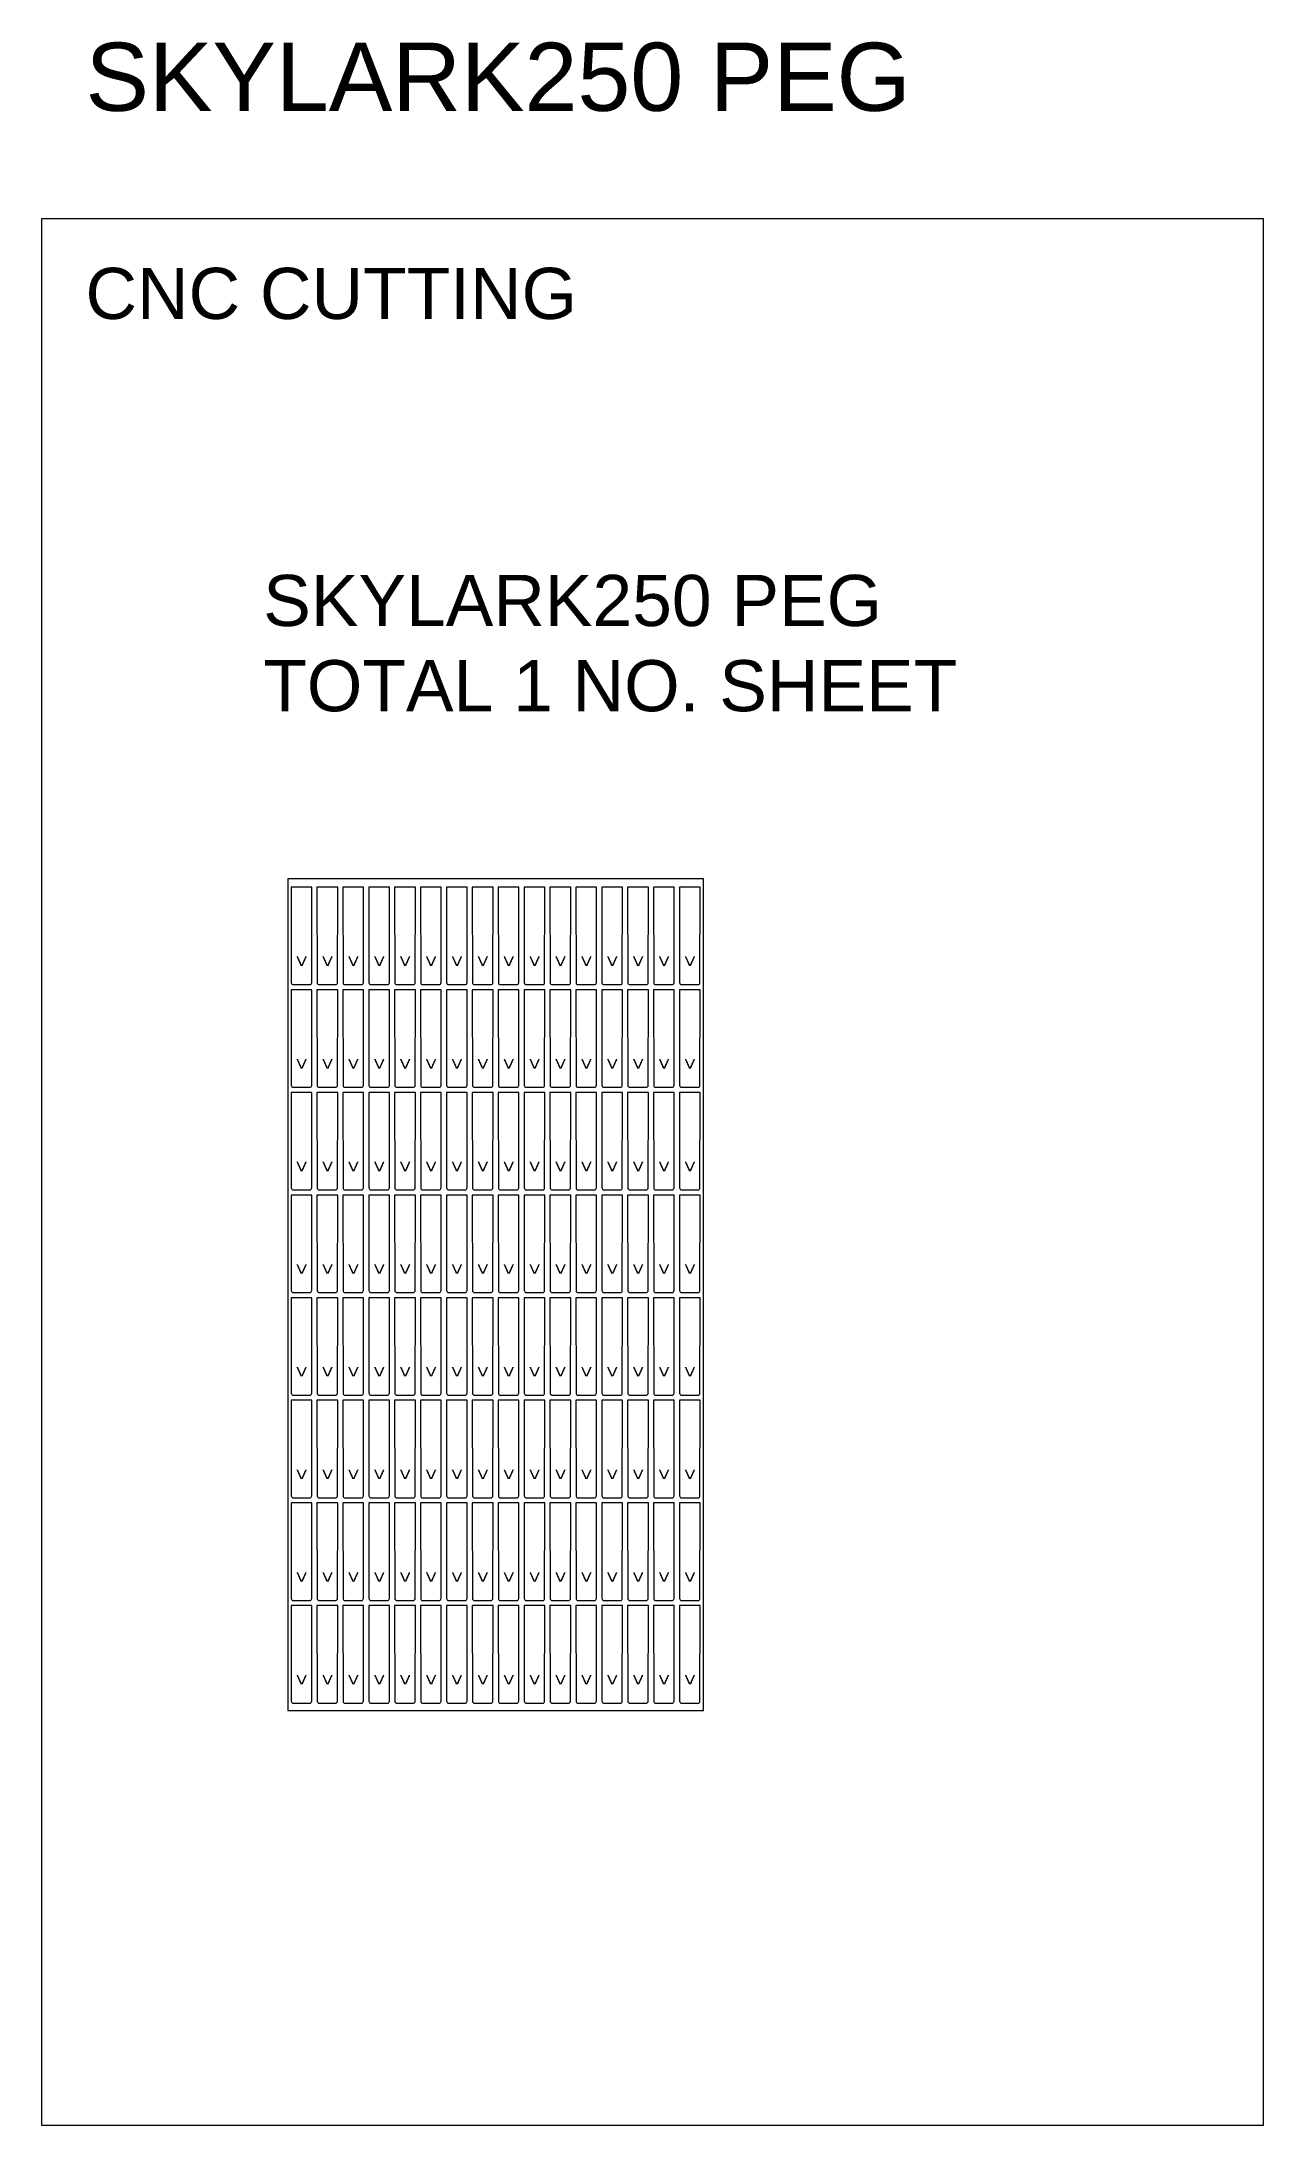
# Model space of a CAD drawing. Extents: x -30 to 12678, y 0 to 23683.
# Drawn here: x 0 to 3587, y 0 to 6113 of the extents above; entities that cross this region are included whole.
import ezdxf

# ---------------------------------------------------------------- set-up
doc = ezdxf.new("R2010")
doc.units = 0
for name, color, linetype in [('0_SHEET_SPRUCEPLY_2440X122', 1, 'CONTINUOUS'), ('1_ANYTOOL_1MMDEEP_LABELS_S', 2, 'CONTINUOUS'), ('4_ANYTOOL_CUTTHROUGH_OUTSI', 5, 'CONTINUOUS'), ('DONOTCUT', 18, 'CONTINUOUS')]:
    doc.layers.add(name, color=color, linetype=linetype)
doc.styles.add('ARIAL_REGULAR', font='arial.ttf')
doc.styles.add('MONOTXT_REGULAR', font='')
doc.styles.get('MONOTXT_REGULAR').set_extended_font_data('Monotxt')

msp = doc.modelspace()

# ---------------------------------------------------------------- texts
at = {"layer": '1_ANYTOOL_1MMDEEP_LABELS_S', "char_height": 40, "width": 134.486, "attachment_point": 1, "rotation": 90, "style": 'MONOTXT_REGULAR'}
for insert in [(743.2, 3398.3, 0), (819.2, 3398.3, 0), (895.2, 3398.3, 0), (971.2, 3398.3, 0), (1047.2, 3398.3, 0), (1123.2, 3398.3, 0), (1199.2, 3398.3, 0), (1275.2, 3398.3, 0), (1351.2, 3398.3, 0), (1427.2, 3398.3, 0), (1503.2, 3398.3, 0), (1579.2, 3398.3, 0), (1655.2, 3398.3, 0), (1731.2, 3398.3, 0), (1807.2, 3398.3, 0), (1883.2, 3398.3, 0), (743.2, 3097.2, 0), (819.2, 3097.2, 0), (895.2, 3097.2, 0), (971.2, 3097.2, 0), (1047.2, 3097.2, 0), (1123.2, 3097.2, 0), (1199.2, 3097.2, 0), (1275.2, 3097.2, 0), (1351.2, 3097.2, 0), (1427.2, 3097.2, 0), (1503.2, 3097.2, 0), (1579.2, 3097.2, 0), (1655.2, 3097.2, 0), (1731.2, 3097.2, 0), (1807.2, 3097.2, 0), (1883.2, 3097.2, 0), (743.2, 2796, 0), (819.2, 2796, 0), (895.2, 2796, 0), (971.2, 2796, 0), (1047.2, 2796, 0), (1123.2, 2796, 0), (1199.2, 2796, 0), (1275.2, 2796, 0), (1351.2, 2796, 0), (1427.2, 2796, 0), (1503.2, 2796, 0), (1579.2, 2796, 0), (1655.2, 2796, 0), (1731.2, 2796, 0), (1807.2, 2796, 0), (1883.2, 2796, 0), (743.2, 2494.9, 0), (819.2, 2494.9, 0), (895.2, 2494.9, 0), (971.2, 2494.9, 0), (1047.2, 2494.9, 0), (1123.2, 2494.9, 0), (1199.2, 2494.9, 0), (1275.2, 2494.9, 0), (1351.2, 2494.9, 0), (1427.2, 2494.9, 0), (1503.2, 2494.9, 0), (1579.2, 2494.9, 0), (1655.2, 2494.9, 0), (1731.2, 2494.9, 0), (1807.2, 2494.9, 0), (1883.2, 2494.9, 0), (743.2, 2193.8, 0), (819.2, 2193.8, 0), (895.2, 2193.8, 0), (971.2, 2193.8, 0), (1047.2, 2193.8, 0), (1123.2, 2193.8, 0), (1199.2, 2193.8, 0), (1275.2, 2193.8, 0), (1351.2, 2193.8, 0), (1427.2, 2193.8, 0), (1503.2, 2193.8, 0), (1579.2, 2193.8, 0), (1655.2, 2193.8, 0), (1731.2, 2193.8, 0), (1807.2, 2193.8, 0), (1883.2, 2193.8, 0), (743.2, 1892.6, 0), (819.2, 1892.6, 0), (895.2, 1892.6, 0), (971.2, 1892.6, 0), (1047.2, 1892.6, 0), (1123.2, 1892.6, 0), (1199.2, 1892.6, 0), (1275.2, 1892.6, 0), (1351.2, 1892.6, 0), (1427.2, 1892.6, 0), (1503.2, 1892.6, 0), (1579.2, 1892.6, 0), (1655.2, 1892.6, 0), (1731.2, 1892.6, 0), (1807.2, 1892.6, 0), (1883.2, 1892.6, 0), (743.2, 1591.5, 0), (819.2, 1591.5, 0), (895.2, 1591.5, 0), (971.2, 1591.5, 0), (1047.2, 1591.5, 0), (1123.2, 1591.5, 0), (1199.2, 1591.5, 0), (1275.2, 1591.5, 0), (1351.2, 1591.5, 0), (1427.2, 1591.5, 0), (1503.2, 1591.5, 0), (1579.2, 1591.5, 0), (1655.2, 1591.5, 0), (1731.2, 1591.5, 0), (1807.2, 1591.5, 0), (1883.2, 1591.5, 0), (743.2, 1290.3, 0), (819.2, 1290.3, 0), (895.2, 1290.3, 0), (971.2, 1290.3, 0), (1047.2, 1290.3, 0), (1123.2, 1290.3, 0), (1199.2, 1290.3, 0), (1275.2, 1290.3, 0), (1351.2, 1290.3, 0), (1427.2, 1290.3, 0), (1503.2, 1290.3, 0), (1579.2, 1290.3, 0), (1655.2, 1290.3, 0), (1731.2, 1290.3, 0), (1807.2, 1290.3, 0), (1883.2, 1290.3, 0)]:
    msp.add_mtext('<', dxfattribs=dict(at, insert=insert))
at = {"layer": 'DONOTCUT', "attachment_point": 1, "style": 'ARIAL_REGULAR'}
for s, insert, char_height, width in [('SKYLARK250 PEG', (128.7, 6110, 0), 200, 5193.478), ('CNC CUTTING', (128.7, 5449.5, 0), 150, 3150), ('{\\fArial;SKYLARK250 PEG}\\P{\\fArial;TOTAL 1 NO. SHEET}', (650.5, 4548.6, 0), 150, 4350)]:
    msp.add_mtext(s, dxfattribs=dict(at, insert=insert, char_height=char_height, width=width))

# ---------------------------------------------------------------- linework, layer by layer
at = {"layer": '0_SHEET_SPRUCEPLY_2440X122'}
msp.add_lwpolyline([(722.7, 1216.6), (1942.7, 1216.6), (1942.7, 3656.6), (722.7, 3656.6)], close=True, dxfattribs=at)
at = {"layer": '4_ANYTOOL_CUTTHROUGH_OUTSI'}
for points in [[(732.7, 3352.6, 0.414214), (738.7, 3346.6), (786.7, 3346.6, 0.414214), (792.7, 3352.6), (793.2, 3632.7), (732.2, 3632.7)], [(808.7, 3352.6, 0.414214), (814.7, 3346.6), (862.7, 3346.6, 0.414214), (868.7, 3352.6), (869.2, 3632.7), (808.2, 3632.7)], [(884.7, 3352.6, 0.414214), (890.7, 3346.6), (938.7, 3346.6, 0.414214), (944.7, 3352.6), (945.2, 3632.7), (884.2, 3632.7)], [(960.7, 3352.6, 0.414214), (966.7, 3346.6), (1014.7, 3346.6, 0.414214), (1020.7, 3352.6), (1021.2, 3632.7), (960.2, 3632.7)], [(1036.7, 3352.6, 0.414214), (1042.7, 3346.6), (1090.7, 3346.6, 0.414214), (1096.7, 3352.6), (1097.2, 3632.7), (1036.2, 3632.7)], [(1112.7, 3352.6, 0.414214), (1118.7, 3346.6), (1166.7, 3346.6, 0.414214), (1172.7, 3352.6), (1173.2, 3632.7), (1112.2, 3632.7)], [(1188.7, 3352.6, 0.414214), (1194.7, 3346.6), (1242.7, 3346.6, 0.414214), (1248.7, 3352.6), (1249.2, 3632.7), (1188.2, 3632.7)], [(1264.7, 3352.6, 0.414214), (1270.7, 3346.6), (1318.7, 3346.6, 0.414214), (1324.7, 3352.6), (1325.2, 3632.7), (1264.2, 3632.7)], [(1340.7, 3352.6, 0.414214), (1346.7, 3346.6), (1394.7, 3346.6, 0.414214), (1400.7, 3352.6), (1401.2, 3632.7), (1340.2, 3632.7)], [(1416.7, 3352.6, 0.414214), (1422.7, 3346.6), (1470.7, 3346.6, 0.414214), (1476.7, 3352.6), (1477.2, 3632.7), (1416.2, 3632.7)], [(1492.7, 3352.6, 0.414214), (1498.7, 3346.6), (1546.7, 3346.6, 0.414214), (1552.7, 3352.6), (1553.2, 3632.7), (1492.2, 3632.7)], [(1568.7, 3352.6, 0.414214), (1574.7, 3346.6), (1622.7, 3346.6, 0.414214), (1628.7, 3352.6), (1629.2, 3632.7), (1568.2, 3632.7)], [(1644.7, 3352.6, 0.414214), (1650.7, 3346.6), (1698.7, 3346.6, 0.414214), (1704.7, 3352.6), (1705.2, 3632.7), (1644.2, 3632.7)], [(1720.7, 3352.6, 0.414214), (1726.7, 3346.6), (1774.7, 3346.6, 0.414214), (1780.7, 3352.6), (1781.2, 3632.7), (1720.2, 3632.7)], [(1796.7, 3352.6, 0.414214), (1802.7, 3346.6), (1850.7, 3346.6, 0.414214), (1856.7, 3352.6), (1857.2, 3632.7), (1796.2, 3632.7)], [(1872.7, 3352.6, 0.414214), (1878.7, 3346.6), (1926.7, 3346.6, 0.414214), (1932.7, 3352.6), (1933.2, 3632.7), (1872.2, 3632.7)], [(732.7, 3051.4, 0.414214), (738.7, 3045.4), (786.7, 3045.4, 0.414214), (792.7, 3051.4), (793.2, 3331.6), (732.2, 3331.6)], [(808.7, 3051.4, 0.414214), (814.7, 3045.4), (862.7, 3045.4, 0.414214), (868.7, 3051.4), (869.2, 3331.6), (808.2, 3331.6)], [(884.7, 3051.4, 0.414214), (890.7, 3045.4), (938.7, 3045.4, 0.414214), (944.7, 3051.4), (945.2, 3331.6), (884.2, 3331.6)], [(960.7, 3051.4, 0.414214), (966.7, 3045.4), (1014.7, 3045.4, 0.414214), (1020.7, 3051.4), (1021.2, 3331.6), (960.2, 3331.6)], [(1036.7, 3051.4, 0.414214), (1042.7, 3045.4), (1090.7, 3045.4, 0.414214), (1096.7, 3051.4), (1097.2, 3331.6), (1036.2, 3331.6)], [(1112.7, 3051.4, 0.414214), (1118.7, 3045.4), (1166.7, 3045.4, 0.414214), (1172.7, 3051.4), (1173.2, 3331.6), (1112.2, 3331.6)], [(1188.7, 3051.4, 0.414214), (1194.7, 3045.4), (1242.7, 3045.4, 0.414214), (1248.7, 3051.4), (1249.2, 3331.6), (1188.2, 3331.6)], [(1264.7, 3051.4, 0.414214), (1270.7, 3045.4), (1318.7, 3045.4, 0.414214), (1324.7, 3051.4), (1325.2, 3331.6), (1264.2, 3331.6)], [(1340.7, 3051.4, 0.414214), (1346.7, 3045.4), (1394.7, 3045.4, 0.414214), (1400.7, 3051.4), (1401.2, 3331.6), (1340.2, 3331.6)], [(1416.7, 3051.4, 0.414214), (1422.7, 3045.4), (1470.7, 3045.4, 0.414214), (1476.7, 3051.4), (1477.2, 3331.6), (1416.2, 3331.6)], [(1492.7, 3051.4, 0.414214), (1498.7, 3045.4), (1546.7, 3045.4, 0.414214), (1552.7, 3051.4), (1553.2, 3331.6), (1492.2, 3331.6)], [(1568.7, 3051.4, 0.414214), (1574.7, 3045.4), (1622.7, 3045.4, 0.414214), (1628.7, 3051.4), (1629.2, 3331.6), (1568.2, 3331.6)], [(1644.7, 3051.4, 0.414214), (1650.7, 3045.4), (1698.7, 3045.4, 0.414214), (1704.7, 3051.4), (1705.2, 3331.6), (1644.2, 3331.6)], [(1720.7, 3051.4, 0.414214), (1726.7, 3045.4), (1774.7, 3045.4, 0.414214), (1780.7, 3051.4), (1781.2, 3331.6), (1720.2, 3331.6)], [(1796.7, 3051.4, 0.414214), (1802.7, 3045.4), (1850.7, 3045.4, 0.414214), (1856.7, 3051.4), (1857.2, 3331.6), (1796.2, 3331.6)], [(1872.7, 3051.4, 0.414214), (1878.7, 3045.4), (1926.7, 3045.4, 0.414214), (1932.7, 3051.4), (1933.2, 3331.6), (1872.2, 3331.6)], [(732.7, 2750.3, 0.414214), (738.7, 2744.3), (786.7, 2744.3, 0.414214), (792.7, 2750.3), (793.2, 3030.4), (732.2, 3030.4)], [(808.7, 2750.3, 0.414214), (814.7, 2744.3), (862.7, 2744.3, 0.414214), (868.7, 2750.3), (869.2, 3030.4), (808.2, 3030.4)], [(884.7, 2750.3, 0.414214), (890.7, 2744.3), (938.7, 2744.3, 0.414214), (944.7, 2750.3), (945.2, 3030.4), (884.2, 3030.4)], [(960.7, 2750.3, 0.414214), (966.7, 2744.3), (1014.7, 2744.3, 0.414214), (1020.7, 2750.3), (1021.2, 3030.4), (960.2, 3030.4)], [(1036.7, 2750.3, 0.414214), (1042.7, 2744.3), (1090.7, 2744.3, 0.414214), (1096.7, 2750.3), (1097.2, 3030.4), (1036.2, 3030.4)], [(1112.7, 2750.3, 0.414214), (1118.7, 2744.3), (1166.7, 2744.3, 0.414214), (1172.7, 2750.3), (1173.2, 3030.4), (1112.2, 3030.4)], [(1188.7, 2750.3, 0.414214), (1194.7, 2744.3), (1242.7, 2744.3, 0.414214), (1248.7, 2750.3), (1249.2, 3030.4), (1188.2, 3030.4)], [(1264.7, 2750.3, 0.414214), (1270.7, 2744.3), (1318.7, 2744.3, 0.414214), (1324.7, 2750.3), (1325.2, 3030.4), (1264.2, 3030.4)], [(1340.7, 2750.3, 0.414214), (1346.7, 2744.3), (1394.7, 2744.3, 0.414214), (1400.7, 2750.3), (1401.2, 3030.4), (1340.2, 3030.4)], [(1416.7, 2750.3, 0.414214), (1422.7, 2744.3), (1470.7, 2744.3, 0.414214), (1476.7, 2750.3), (1477.2, 3030.4), (1416.2, 3030.4)], [(1492.7, 2750.3, 0.414214), (1498.7, 2744.3), (1546.7, 2744.3, 0.414214), (1552.7, 2750.3), (1553.2, 3030.4), (1492.2, 3030.4)], [(1568.7, 2750.3, 0.414214), (1574.7, 2744.3), (1622.7, 2744.3, 0.414214), (1628.7, 2750.3), (1629.2, 3030.4), (1568.2, 3030.4)], [(1644.7, 2750.3, 0.414214), (1650.7, 2744.3), (1698.7, 2744.3, 0.414214), (1704.7, 2750.3), (1705.2, 3030.4), (1644.2, 3030.4)], [(1720.7, 2750.3, 0.414214), (1726.7, 2744.3), (1774.7, 2744.3, 0.414214), (1780.7, 2750.3), (1781.2, 3030.4), (1720.2, 3030.4)], [(1796.7, 2750.3, 0.414214), (1802.7, 2744.3), (1850.7, 2744.3, 0.414214), (1856.7, 2750.3), (1857.2, 3030.4), (1796.2, 3030.4)], [(1872.7, 2750.3, 0.414214), (1878.7, 2744.3), (1926.7, 2744.3, 0.414214), (1932.7, 2750.3), (1933.2, 3030.4), (1872.2, 3030.4)], [(732.7, 2449.1, 0.414214), (738.7, 2443.1), (786.7, 2443.1, 0.414214), (792.7, 2449.1), (793.2, 2729.3), (732.2, 2729.3)], [(808.7, 2449.1, 0.414214), (814.7, 2443.1), (862.7, 2443.1, 0.414214), (868.7, 2449.1), (869.2, 2729.3), (808.2, 2729.3)], [(884.7, 2449.1, 0.414214), (890.7, 2443.1), (938.7, 2443.1, 0.414214), (944.7, 2449.1), (945.2, 2729.3), (884.2, 2729.3)], [(960.7, 2449.1, 0.414214), (966.7, 2443.1), (1014.7, 2443.1, 0.414214), (1020.7, 2449.1), (1021.2, 2729.3), (960.2, 2729.3)], [(1036.7, 2449.1, 0.414214), (1042.7, 2443.1), (1090.7, 2443.1, 0.414214), (1096.7, 2449.1), (1097.2, 2729.3), (1036.2, 2729.3)], [(1112.7, 2449.1, 0.414214), (1118.7, 2443.1), (1166.7, 2443.1, 0.414214), (1172.7, 2449.1), (1173.2, 2729.3), (1112.2, 2729.3)], [(1188.7, 2449.1, 0.414214), (1194.7, 2443.1), (1242.7, 2443.1, 0.414214), (1248.7, 2449.1), (1249.2, 2729.3), (1188.2, 2729.3)], [(1264.7, 2449.1, 0.414214), (1270.7, 2443.1), (1318.7, 2443.1, 0.414214), (1324.7, 2449.1), (1325.2, 2729.3), (1264.2, 2729.3)], [(1340.7, 2449.1, 0.414214), (1346.7, 2443.1), (1394.7, 2443.1, 0.414214), (1400.7, 2449.1), (1401.2, 2729.3), (1340.2, 2729.3)], [(1416.7, 2449.1, 0.414214), (1422.7, 2443.1), (1470.7, 2443.1, 0.414214), (1476.7, 2449.1), (1477.2, 2729.3), (1416.2, 2729.3)], [(1492.7, 2449.1, 0.414214), (1498.7, 2443.1), (1546.7, 2443.1, 0.414214), (1552.7, 2449.1), (1553.2, 2729.3), (1492.2, 2729.3)], [(1568.7, 2449.1, 0.414214), (1574.7, 2443.1), (1622.7, 2443.1, 0.414214), (1628.7, 2449.1), (1629.2, 2729.3), (1568.2, 2729.3)], [(1644.7, 2449.1, 0.414214), (1650.7, 2443.1), (1698.7, 2443.1, 0.414214), (1704.7, 2449.1), (1705.2, 2729.3), (1644.2, 2729.3)], [(1720.7, 2449.1, 0.414214), (1726.7, 2443.1), (1774.7, 2443.1, 0.414214), (1780.7, 2449.1), (1781.2, 2729.3), (1720.2, 2729.3)], [(1796.7, 2449.1, 0.414214), (1802.7, 2443.1), (1850.7, 2443.1, 0.414214), (1856.7, 2449.1), (1857.2, 2729.3), (1796.2, 2729.3)], [(1872.7, 2449.1, 0.414214), (1878.7, 2443.1), (1926.7, 2443.1, 0.414214), (1932.7, 2449.1), (1933.2, 2729.3), (1872.2, 2729.3)], [(732.7, 2148, 0.414214), (738.7, 2142), (786.7, 2142, 0.414214), (792.7, 2148), (793.2, 2428.1), (732.2, 2428.1)], [(808.7, 2148, 0.414214), (814.7, 2142), (862.7, 2142, 0.414214), (868.7, 2148), (869.2, 2428.1), (808.2, 2428.1)], [(884.7, 2148, 0.414214), (890.7, 2142), (938.7, 2142, 0.414214), (944.7, 2148), (945.2, 2428.1), (884.2, 2428.1)], [(960.7, 2148, 0.414214), (966.7, 2142), (1014.7, 2142, 0.414214), (1020.7, 2148), (1021.2, 2428.1), (960.2, 2428.1)], [(1036.7, 2148, 0.414214), (1042.7, 2142), (1090.7, 2142, 0.414214), (1096.7, 2148), (1097.2, 2428.1), (1036.2, 2428.1)], [(1112.7, 2148, 0.414214), (1118.7, 2142), (1166.7, 2142, 0.414214), (1172.7, 2148), (1173.2, 2428.1), (1112.2, 2428.1)], [(1188.7, 2148, 0.414214), (1194.7, 2142), (1242.7, 2142, 0.414214), (1248.7, 2148), (1249.2, 2428.1), (1188.2, 2428.1)], [(1264.7, 2148, 0.414214), (1270.7, 2142), (1318.7, 2142, 0.414214), (1324.7, 2148), (1325.2, 2428.1), (1264.2, 2428.1)], [(1340.7, 2148, 0.414214), (1346.7, 2142), (1394.7, 2142, 0.414214), (1400.7, 2148), (1401.2, 2428.1), (1340.2, 2428.1)], [(1416.7, 2148, 0.414214), (1422.7, 2142), (1470.7, 2142, 0.414214), (1476.7, 2148), (1477.2, 2428.1), (1416.2, 2428.1)], [(1492.7, 2148, 0.414214), (1498.7, 2142), (1546.7, 2142, 0.414214), (1552.7, 2148), (1553.2, 2428.1), (1492.2, 2428.1)], [(1568.7, 2148, 0.414214), (1574.7, 2142), (1622.7, 2142, 0.414214), (1628.7, 2148), (1629.2, 2428.1), (1568.2, 2428.1)], [(1644.7, 2148, 0.414214), (1650.7, 2142), (1698.7, 2142, 0.414214), (1704.7, 2148), (1705.2, 2428.1), (1644.2, 2428.1)], [(1720.7, 2148, 0.414214), (1726.7, 2142), (1774.7, 2142, 0.414214), (1780.7, 2148), (1781.2, 2428.1), (1720.2, 2428.1)], [(1796.7, 2148, 0.414214), (1802.7, 2142), (1850.7, 2142, 0.414214), (1856.7, 2148), (1857.2, 2428.1), (1796.2, 2428.1)], [(1872.7, 2148, 0.414214), (1878.7, 2142), (1926.7, 2142, 0.414214), (1932.7, 2148), (1933.2, 2428.1), (1872.2, 2428.1)], [(732.7, 1846.8, 0.414214), (738.7, 1840.8), (786.7, 1840.8, 0.414214), (792.7, 1846.8), (793.2, 2127), (732.2, 2127)], [(808.7, 1846.8, 0.414214), (814.7, 1840.8), (862.7, 1840.8, 0.414214), (868.7, 1846.8), (869.2, 2127), (808.2, 2127)], [(884.7, 1846.8, 0.414214), (890.7, 1840.8), (938.7, 1840.8, 0.414214), (944.7, 1846.8), (945.2, 2127), (884.2, 2127)], [(960.7, 1846.8, 0.414214), (966.7, 1840.8), (1014.7, 1840.8, 0.414214), (1020.7, 1846.8), (1021.2, 2127), (960.2, 2127)], [(1036.7, 1846.8, 0.414214), (1042.7, 1840.8), (1090.7, 1840.8, 0.414214), (1096.7, 1846.8), (1097.2, 2127), (1036.2, 2127)], [(1112.7, 1846.8, 0.414214), (1118.7, 1840.8), (1166.7, 1840.8, 0.414214), (1172.7, 1846.8), (1173.2, 2127), (1112.2, 2127)], [(1188.7, 1846.8, 0.414214), (1194.7, 1840.8), (1242.7, 1840.8, 0.414214), (1248.7, 1846.8), (1249.2, 2127), (1188.2, 2127)], [(1264.7, 1846.8, 0.414214), (1270.7, 1840.8), (1318.7, 1840.8, 0.414214), (1324.7, 1846.8), (1325.2, 2127), (1264.2, 2127)], [(1340.7, 1846.8, 0.414214), (1346.7, 1840.8), (1394.7, 1840.8, 0.414214), (1400.7, 1846.8), (1401.2, 2127), (1340.2, 2127)], [(1416.7, 1846.8, 0.414214), (1422.7, 1840.8), (1470.7, 1840.8, 0.414214), (1476.7, 1846.8), (1477.2, 2127), (1416.2, 2127)], [(1492.7, 1846.8, 0.414214), (1498.7, 1840.8), (1546.7, 1840.8, 0.414214), (1552.7, 1846.8), (1553.2, 2127), (1492.2, 2127)], [(1568.7, 1846.8, 0.414214), (1574.7, 1840.8), (1622.7, 1840.8, 0.414214), (1628.7, 1846.8), (1629.2, 2127), (1568.2, 2127)], [(1644.7, 1846.8, 0.414214), (1650.7, 1840.8), (1698.7, 1840.8, 0.414214), (1704.7, 1846.8), (1705.2, 2127), (1644.2, 2127)], [(1720.7, 1846.8, 0.414214), (1726.7, 1840.8), (1774.7, 1840.8, 0.414214), (1780.7, 1846.8), (1781.2, 2127), (1720.2, 2127)], [(1796.7, 1846.8, 0.414214), (1802.7, 1840.8), (1850.7, 1840.8, 0.414214), (1856.7, 1846.8), (1857.2, 2127), (1796.2, 2127)], [(1872.7, 1846.8, 0.414214), (1878.7, 1840.8), (1926.7, 1840.8, 0.414214), (1932.7, 1846.8), (1933.2, 2127), (1872.2, 2127)], [(732.7, 1545.7, 0.414214), (738.7, 1539.7), (786.7, 1539.7, 0.414214), (792.7, 1545.7), (793.2, 1825.8), (732.2, 1825.8)], [(808.7, 1545.7, 0.414214), (814.7, 1539.7), (862.7, 1539.7, 0.414214), (868.7, 1545.7), (869.2, 1825.8), (808.2, 1825.8)], [(884.7, 1545.7, 0.414214), (890.7, 1539.7), (938.7, 1539.7, 0.414214), (944.7, 1545.7), (945.2, 1825.8), (884.2, 1825.8)], [(960.7, 1545.7, 0.414214), (966.7, 1539.7), (1014.7, 1539.7, 0.414214), (1020.7, 1545.7), (1021.2, 1825.8), (960.2, 1825.8)], [(1036.7, 1545.7, 0.414214), (1042.7, 1539.7), (1090.7, 1539.7, 0.414214), (1096.7, 1545.7), (1097.2, 1825.8), (1036.2, 1825.8)], [(1112.7, 1545.7, 0.414214), (1118.7, 1539.7), (1166.7, 1539.7, 0.414214), (1172.7, 1545.7), (1173.2, 1825.8), (1112.2, 1825.8)], [(1188.7, 1545.7, 0.414214), (1194.7, 1539.7), (1242.7, 1539.7, 0.414214), (1248.7, 1545.7), (1249.2, 1825.8), (1188.2, 1825.8)], [(1264.7, 1545.7, 0.414214), (1270.7, 1539.7), (1318.7, 1539.7, 0.414214), (1324.7, 1545.7), (1325.2, 1825.8), (1264.2, 1825.8)], [(1340.7, 1545.7, 0.414214), (1346.7, 1539.7), (1394.7, 1539.7, 0.414214), (1400.7, 1545.7), (1401.2, 1825.8), (1340.2, 1825.8)], [(1416.7, 1545.7, 0.414214), (1422.7, 1539.7), (1470.7, 1539.7, 0.414214), (1476.7, 1545.7), (1477.2, 1825.8), (1416.2, 1825.8)], [(1492.7, 1545.7, 0.414214), (1498.7, 1539.7), (1546.7, 1539.7, 0.414214), (1552.7, 1545.7), (1553.2, 1825.8), (1492.2, 1825.8)], [(1568.7, 1545.7, 0.414214), (1574.7, 1539.7), (1622.7, 1539.7, 0.414214), (1628.7, 1545.7), (1629.2, 1825.8), (1568.2, 1825.8)], [(1644.7, 1545.7, 0.414214), (1650.7, 1539.7), (1698.7, 1539.7, 0.414214), (1704.7, 1545.7), (1705.2, 1825.8), (1644.2, 1825.8)], [(1720.7, 1545.7, 0.414214), (1726.7, 1539.7), (1774.7, 1539.7, 0.414214), (1780.7, 1545.7), (1781.2, 1825.8), (1720.2, 1825.8)], [(1796.7, 1545.7, 0.414214), (1802.7, 1539.7), (1850.7, 1539.7, 0.414214), (1856.7, 1545.7), (1857.2, 1825.8), (1796.2, 1825.8)], [(1872.7, 1545.7, 0.414214), (1878.7, 1539.7), (1926.7, 1539.7, 0.414214), (1932.7, 1545.7), (1933.2, 1825.8), (1872.2, 1825.8)], [(732.7, 1244.5, 0.414214), (738.7, 1238.5), (786.7, 1238.5, 0.414214), (792.7, 1244.5), (793.2, 1524.7), (732.2, 1524.7)], [(808.7, 1244.5, 0.414214), (814.7, 1238.5), (862.7, 1238.5, 0.414214), (868.7, 1244.5), (869.2, 1524.7), (808.2, 1524.7)], [(884.7, 1244.5, 0.414214), (890.7, 1238.5), (938.7, 1238.5, 0.414214), (944.7, 1244.5), (945.2, 1524.7), (884.2, 1524.7)], [(960.7, 1244.5, 0.414214), (966.7, 1238.5), (1014.7, 1238.5, 0.414214), (1020.7, 1244.5), (1021.2, 1524.7), (960.2, 1524.7)], [(1036.7, 1244.5, 0.414214), (1042.7, 1238.5), (1090.7, 1238.5, 0.414214), (1096.7, 1244.5), (1097.2, 1524.7), (1036.2, 1524.7)], [(1112.7, 1244.5, 0.414214), (1118.7, 1238.5), (1166.7, 1238.5, 0.414214), (1172.7, 1244.5), (1173.2, 1524.7), (1112.2, 1524.7)], [(1188.7, 1244.5, 0.414214), (1194.7, 1238.5), (1242.7, 1238.5, 0.414214), (1248.7, 1244.5), (1249.2, 1524.7), (1188.2, 1524.7)], [(1264.7, 1244.5, 0.414214), (1270.7, 1238.5), (1318.7, 1238.5, 0.414214), (1324.7, 1244.5), (1325.2, 1524.7), (1264.2, 1524.7)], [(1340.7, 1244.5, 0.414214), (1346.7, 1238.5), (1394.7, 1238.5, 0.414214), (1400.7, 1244.5), (1401.2, 1524.7), (1340.2, 1524.7)], [(1416.7, 1244.5, 0.414214), (1422.7, 1238.5), (1470.7, 1238.5, 0.414214), (1476.7, 1244.5), (1477.2, 1524.7), (1416.2, 1524.7)], [(1492.7, 1244.5, 0.414214), (1498.7, 1238.5), (1546.7, 1238.5, 0.414214), (1552.7, 1244.5), (1553.2, 1524.7), (1492.2, 1524.7)], [(1568.7, 1244.5, 0.414214), (1574.7, 1238.5), (1622.7, 1238.5, 0.414214), (1628.7, 1244.5), (1629.2, 1524.7), (1568.2, 1524.7)], [(1644.7, 1244.5, 0.414214), (1650.7, 1238.5), (1698.7, 1238.5, 0.414214), (1704.7, 1244.5), (1705.2, 1524.7), (1644.2, 1524.7)], [(1720.7, 1244.5, 0.414214), (1726.7, 1238.5), (1774.7, 1238.5, 0.414214), (1780.7, 1244.5), (1781.2, 1524.7), (1720.2, 1524.7)], [(1796.7, 1244.5, 0.414214), (1802.7, 1238.5), (1850.7, 1238.5, 0.414214), (1856.7, 1244.5), (1857.2, 1524.7), (1796.2, 1524.7)], [(1872.7, 1244.5, 0.414214), (1878.7, 1238.5), (1926.7, 1238.5, 0.414214), (1932.7, 1244.5), (1933.2, 1524.7), (1872.2, 1524.7)]]:
    msp.add_lwpolyline(points, format="xyb", close=True, dxfattribs=at)
at = {"layer": 'DONOTCUT'}
msp.add_lwpolyline([(0, 0), (3586.5, 0), (3586.5, 5593.4), (0, 5593.4)], close=True, dxfattribs=at)

msp.set_redraw_order([(e.dxf.handle, doc.entitydb.next_handle()) for e in msp.query("TEXT MTEXT ATTDEF DIMENSION ARC_DIMENSION")])  # texts and dimensions are drawn at this point

doc.saveas('drawing.dxf')
